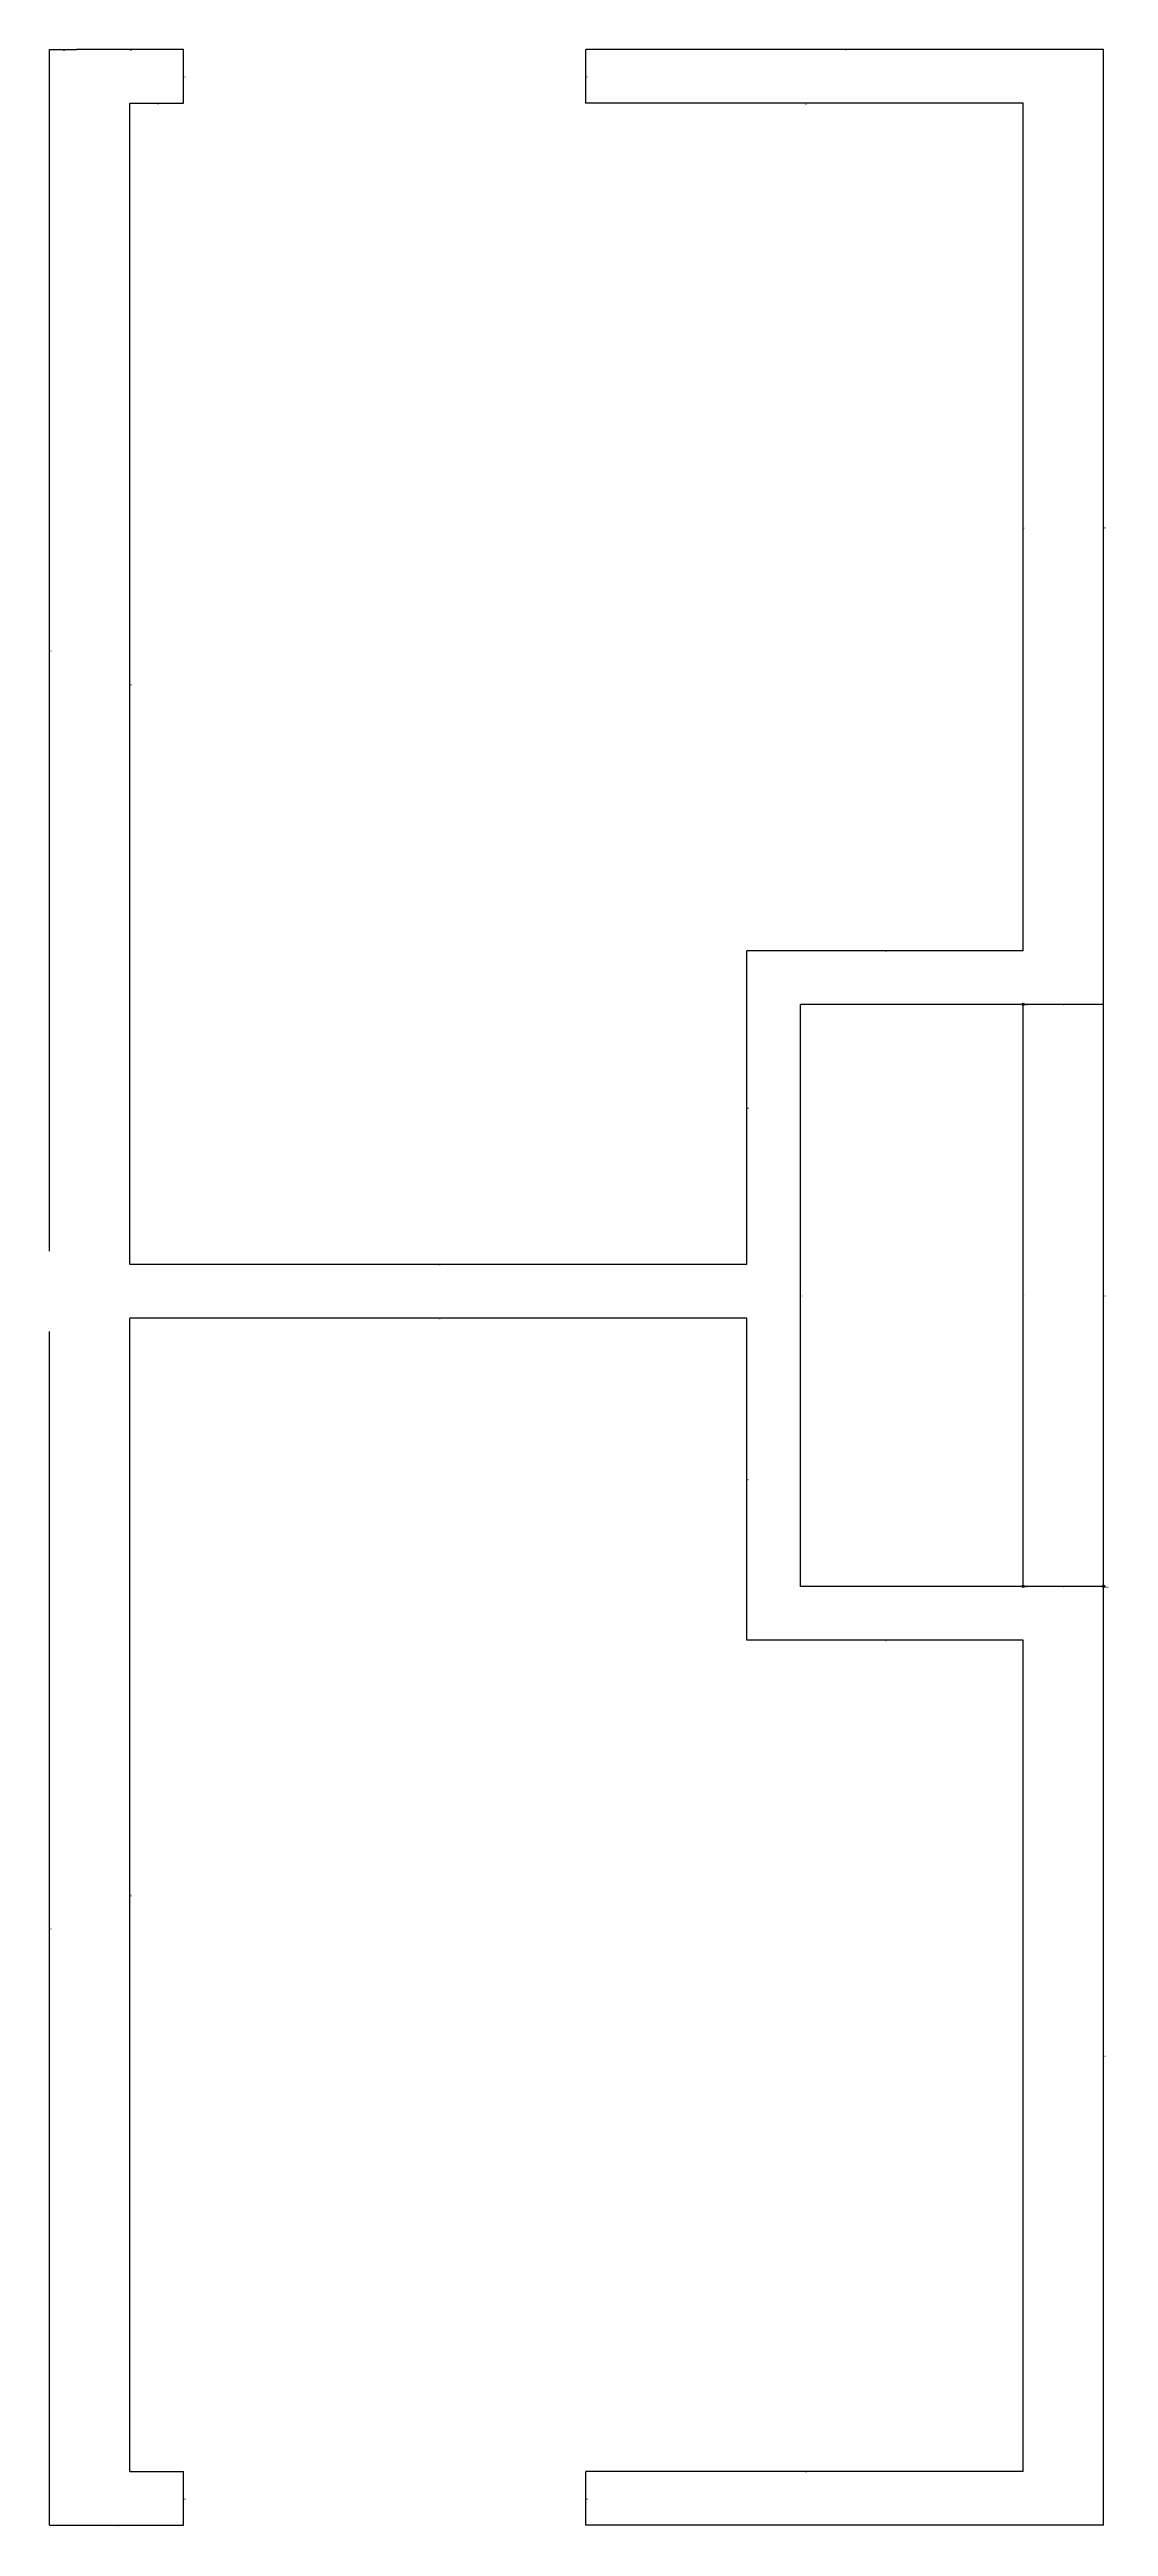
# Model space of a CAD drawing. Header units: metres. Extents: x 7978 to 27144, y 8157 to 45277.
# Drawn here: x 13245 to 15219, y 18422 to 23040 of the extents above; entities that cross this region are included whole.
import ezdxf

# ---------------------------------------------------------------- set-up
doc = ezdxf.new("R2010")
doc.units = ezdxf.units.M
doc.layers.add('WALL_DEBUG', color=7, linetype='Continuous')

msp = doc.modelspace()

# ---------------------------------------------------------------- linework, layer by layer
at = {"layer": 'debug', "color": 2}
for centre in [(15060, 21260), (15060, 20175), (15210, 20175)]:
    msp.add_circle(centre, 2, dxfattribs=at)
at = {"layer": 'WALL_DEBUG'}
for p, q in [((13245, 20800), (13245, 23040)), ((13245, 23040), (13295, 23040)), ((13245, 20800), (13245, 23040)), ((13245, 23040), (13295, 23040)), ((13245, 20800), (13245, 23040)), ((13245, 23040), (13295, 23040)), ((13245, 20800), (13245, 23040)), ((13245, 23040), (13295, 23040)), ((13245, 20800), (13245, 23040)), ((13245, 23040), (13295, 23040)), ((13495, 23040), (13295, 23040)), ((13495, 23040), (13295, 23040)), ((13495, 23040), (13295, 23040)), ((13495, 23040), (13295, 23040)), ((13495, 23040), (13295, 23040)), ((13495, 22940), (13495, 23040)), ((13495, 22940), (13495, 23040)), ((13495, 22940), (13495, 23040)), ((13495, 22940), (13495, 23040)), ((13495, 22940), (13495, 23040)), ((15210, 23040), (14245, 23040)), ((14245, 22940), (14245, 23040)), ((15210, 23040), (14245, 23040)), ((14245, 22940), (14245, 23040)), ((15210, 23040), (14245, 23040)), ((14245, 22940), (14245, 23040)), ((15210, 23040), (14245, 23040)), ((14245, 22940), (14245, 23040)), ((15210, 23040), (14245, 23040)), ((14245, 22940), (14245, 23040)), ((15210, 21260), (15210, 23040)), ((15210, 21260), (15210, 23040)), ((15210, 21260), (15210, 23040)), ((15210, 21260), (15210, 23040)), ((15210, 21260), (15210, 23040)), ((13395, 20775), (13395, 22940)), ((13395, 22940), (13495, 22940)), ((13395, 20775), (13395, 22940)), ((13395, 22940), (13495, 22940)), ((13395, 20775), (13395, 22940)), ((13395, 22940), (13495, 22940)), ((13395, 20775), (13395, 22940)), ((13395, 22940), (13495, 22940)), ((13395, 20775), (13395, 22940)), ((13395, 22940), (13495, 22940)), ((15060, 22940), (14245, 22940)), ((15060, 22940), (14245, 22940)), ((15060, 22940), (14245, 22940)), ((15060, 22940), (14245, 22940)), ((15060, 22940), (14245, 22940)), ((15060, 21360), (15060, 22940)), ((15060, 21360), (15060, 22940)), ((15060, 21360), (15060, 22940)), ((15060, 21360), (15060, 22940)), ((15060, 21360), (15060, 22940)), ((15060, 21360), (14545, 21360)), ((14545, 20775), (14545, 21360)), ((15060, 21360), (14545, 21360)), ((14545, 20775), (14545, 21360)), ((15060, 21360), (14545, 21360)), ((14545, 20775), (14545, 21360)), ((15060, 21360), (14545, 21360)), ((14545, 20775), (14545, 21360)), ((15060, 21360), (14545, 21360)), ((14545, 20775), (14545, 21360)), ((15060, 21260), (14645, 21260)), ((14645, 20175), (14645, 21260)), ((15060, 21260), (14645, 21260)), ((14645, 20175), (14645, 21260)), ((15060, 21260), (14645, 21260)), ((14645, 20175), (14645, 21260)), ((15060, 21260), (14645, 21260)), ((14645, 20175), (14645, 21260)), ((15060, 21260), (14645, 21260)), ((14645, 20175), (14645, 21260)), ((15210, 21260), (15060, 21260)), ((15060, 20175), (15060, 21260)), ((15210, 21260), (15060, 21260)), ((15060, 20175), (15060, 21260)), ((15210, 21260), (15060, 21260)), ((15210, 21260), (15060, 21260)), ((15210, 21260), (15060, 21260)), ((15210, 20175), (15210, 21260)), ((14545, 20775), (13395, 20775)), ((14545, 20775), (13395, 20775)), ((14545, 20775), (13395, 20775)), ((14545, 20775), (13395, 20775)), ((14545, 20775), (13395, 20775)), ((13245, 18425), (13245, 20650)), ((13245, 18425), (13245, 20650)), ((13245, 18425), (13245, 20650)), ((13245, 18425), (13245, 20650)), ((13245, 18425), (13245, 20650)), ((14545, 20675), (13395, 20675)), ((13395, 18525), (13395, 20675)), ((14545, 20675), (13395, 20675)), ((13395, 18525), (13395, 20675)), ((14545, 20675), (13395, 20675)), ((13395, 18525), (13395, 20675)), ((14545, 20675), (13395, 20675)), ((13395, 18525), (13395, 20675)), ((14545, 20675), (13395, 20675)), ((13395, 18525), (13395, 20675)), ((14545, 20075), (14545, 20675)), ((14545, 20075), (14545, 20675)), ((14545, 20075), (14545, 20675)), ((14545, 20075), (14545, 20675)), ((14545, 20075), (14545, 20675)), ((15060, 20175), (14645, 20175)), ((15060, 20175), (14645, 20175)), ((15060, 20175), (14645, 20175)), ((15060, 20175), (14645, 20175)), ((15060, 20175), (14645, 20175)), ((15210, 20175), (15060, 20175)), ((15210, 20175), (15060, 20175)), ((15210, 20175), (15060, 20175)), ((15210, 20175), (15060, 20175)), ((15210, 18425), (15210, 20175)), ((15210, 18425), (15210, 20175)), ((15210, 18425), (15210, 20175)), ((15210, 18425), (15210, 20175)), ((15210, 18425), (15210, 20175)), ((15060, 20075), (14545, 20075)), ((15060, 20075), (14545, 20075)), ((15060, 20075), (14545, 20075)), ((15060, 20075), (14545, 20075)), ((15060, 20075), (14545, 20075)), ((15060, 18525), (15060, 20075)), ((15060, 18525), (15060, 20075)), ((15060, 18525), (15060, 20075)), ((15060, 18525), (15060, 20075)), ((15060, 18525), (15060, 20075)), ((13395, 18525), (13495, 18525)), ((13395, 18525), (13495, 18525)), ((13395, 18525), (13495, 18525)), ((13395, 18525), (13495, 18525)), ((13395, 18525), (13495, 18525)), ((13495, 18425), (13495, 18525)), ((13495, 18425), (13495, 18525)), ((13495, 18425), (13495, 18525)), ((13495, 18425), (13495, 18525)), ((13495, 18425), (13495, 18525)), ((15060, 18525), (14245, 18525)), ((14245, 18425), (14245, 18525)), ((15060, 18525), (14245, 18525)), ((14245, 18425), (14245, 18525)), ((15060, 18525), (14245, 18525)), ((14245, 18425), (14245, 18525)), ((15060, 18525), (14245, 18525)), ((14245, 18425), (14245, 18525)), ((15060, 18525), (14245, 18525)), ((14245, 18425), (14245, 18525)), ((13245, 18425), (13495, 18425)), ((13245, 18425), (13495, 18425)), ((13245, 18425), (13495, 18425)), ((13245, 18425), (13495, 18425)), ((13245, 18425), (13495, 18425)), ((15210, 18425), (14245, 18425)), ((15210, 18425), (14245, 18425)), ((15210, 18425), (14245, 18425)), ((15210, 18425), (14245, 18425)), ((15210, 18425), (14245, 18425))]:
    msp.add_line(p, q, dxfattribs=at)

# ---------------------------------------------------------------- texts
at = {"layer": 'comp_debug_text', "char_height": 2.5, "attachment_point": 1}
for insert in [(13270, 23040), (13395, 23040), (14727.5, 23040), (13495, 22990), (14245, 22990), (13445, 22940), (14652.5, 22940), (15060, 22150), (15210, 22150), (13245, 21920), (13395, 21857.5), (14802.5, 21360), (14852.5, 21260), (15135, 21260), (14545, 21067.5), (13970, 20775), (14645, 20717.5), (15060, 20717.5), (15210, 20717.5), (13970, 20675), (14545, 20375), (14852.5, 20175), (15135, 20175), (14802.5, 20075), (13395, 19600), (13245, 19537.5), (15060, 19300), (15210, 19300), (13445, 18525), (14652.5, 18525), (13495, 18475), (14245, 18475), (13370, 18425), (14727.5, 18425)]:
    msp.add_mtext('11', dxfattribs=dict(at, insert=insert))
at = {"layer": 'debug', "char_height": 2.5, "attachment_point": 1}
for insert in [(15060, 21260), (15060, 20175), (15210, 20175)]:
    msp.add_mtext('debug', dxfattribs=dict(at, insert=insert))

doc.saveas('drawing.dxf')
